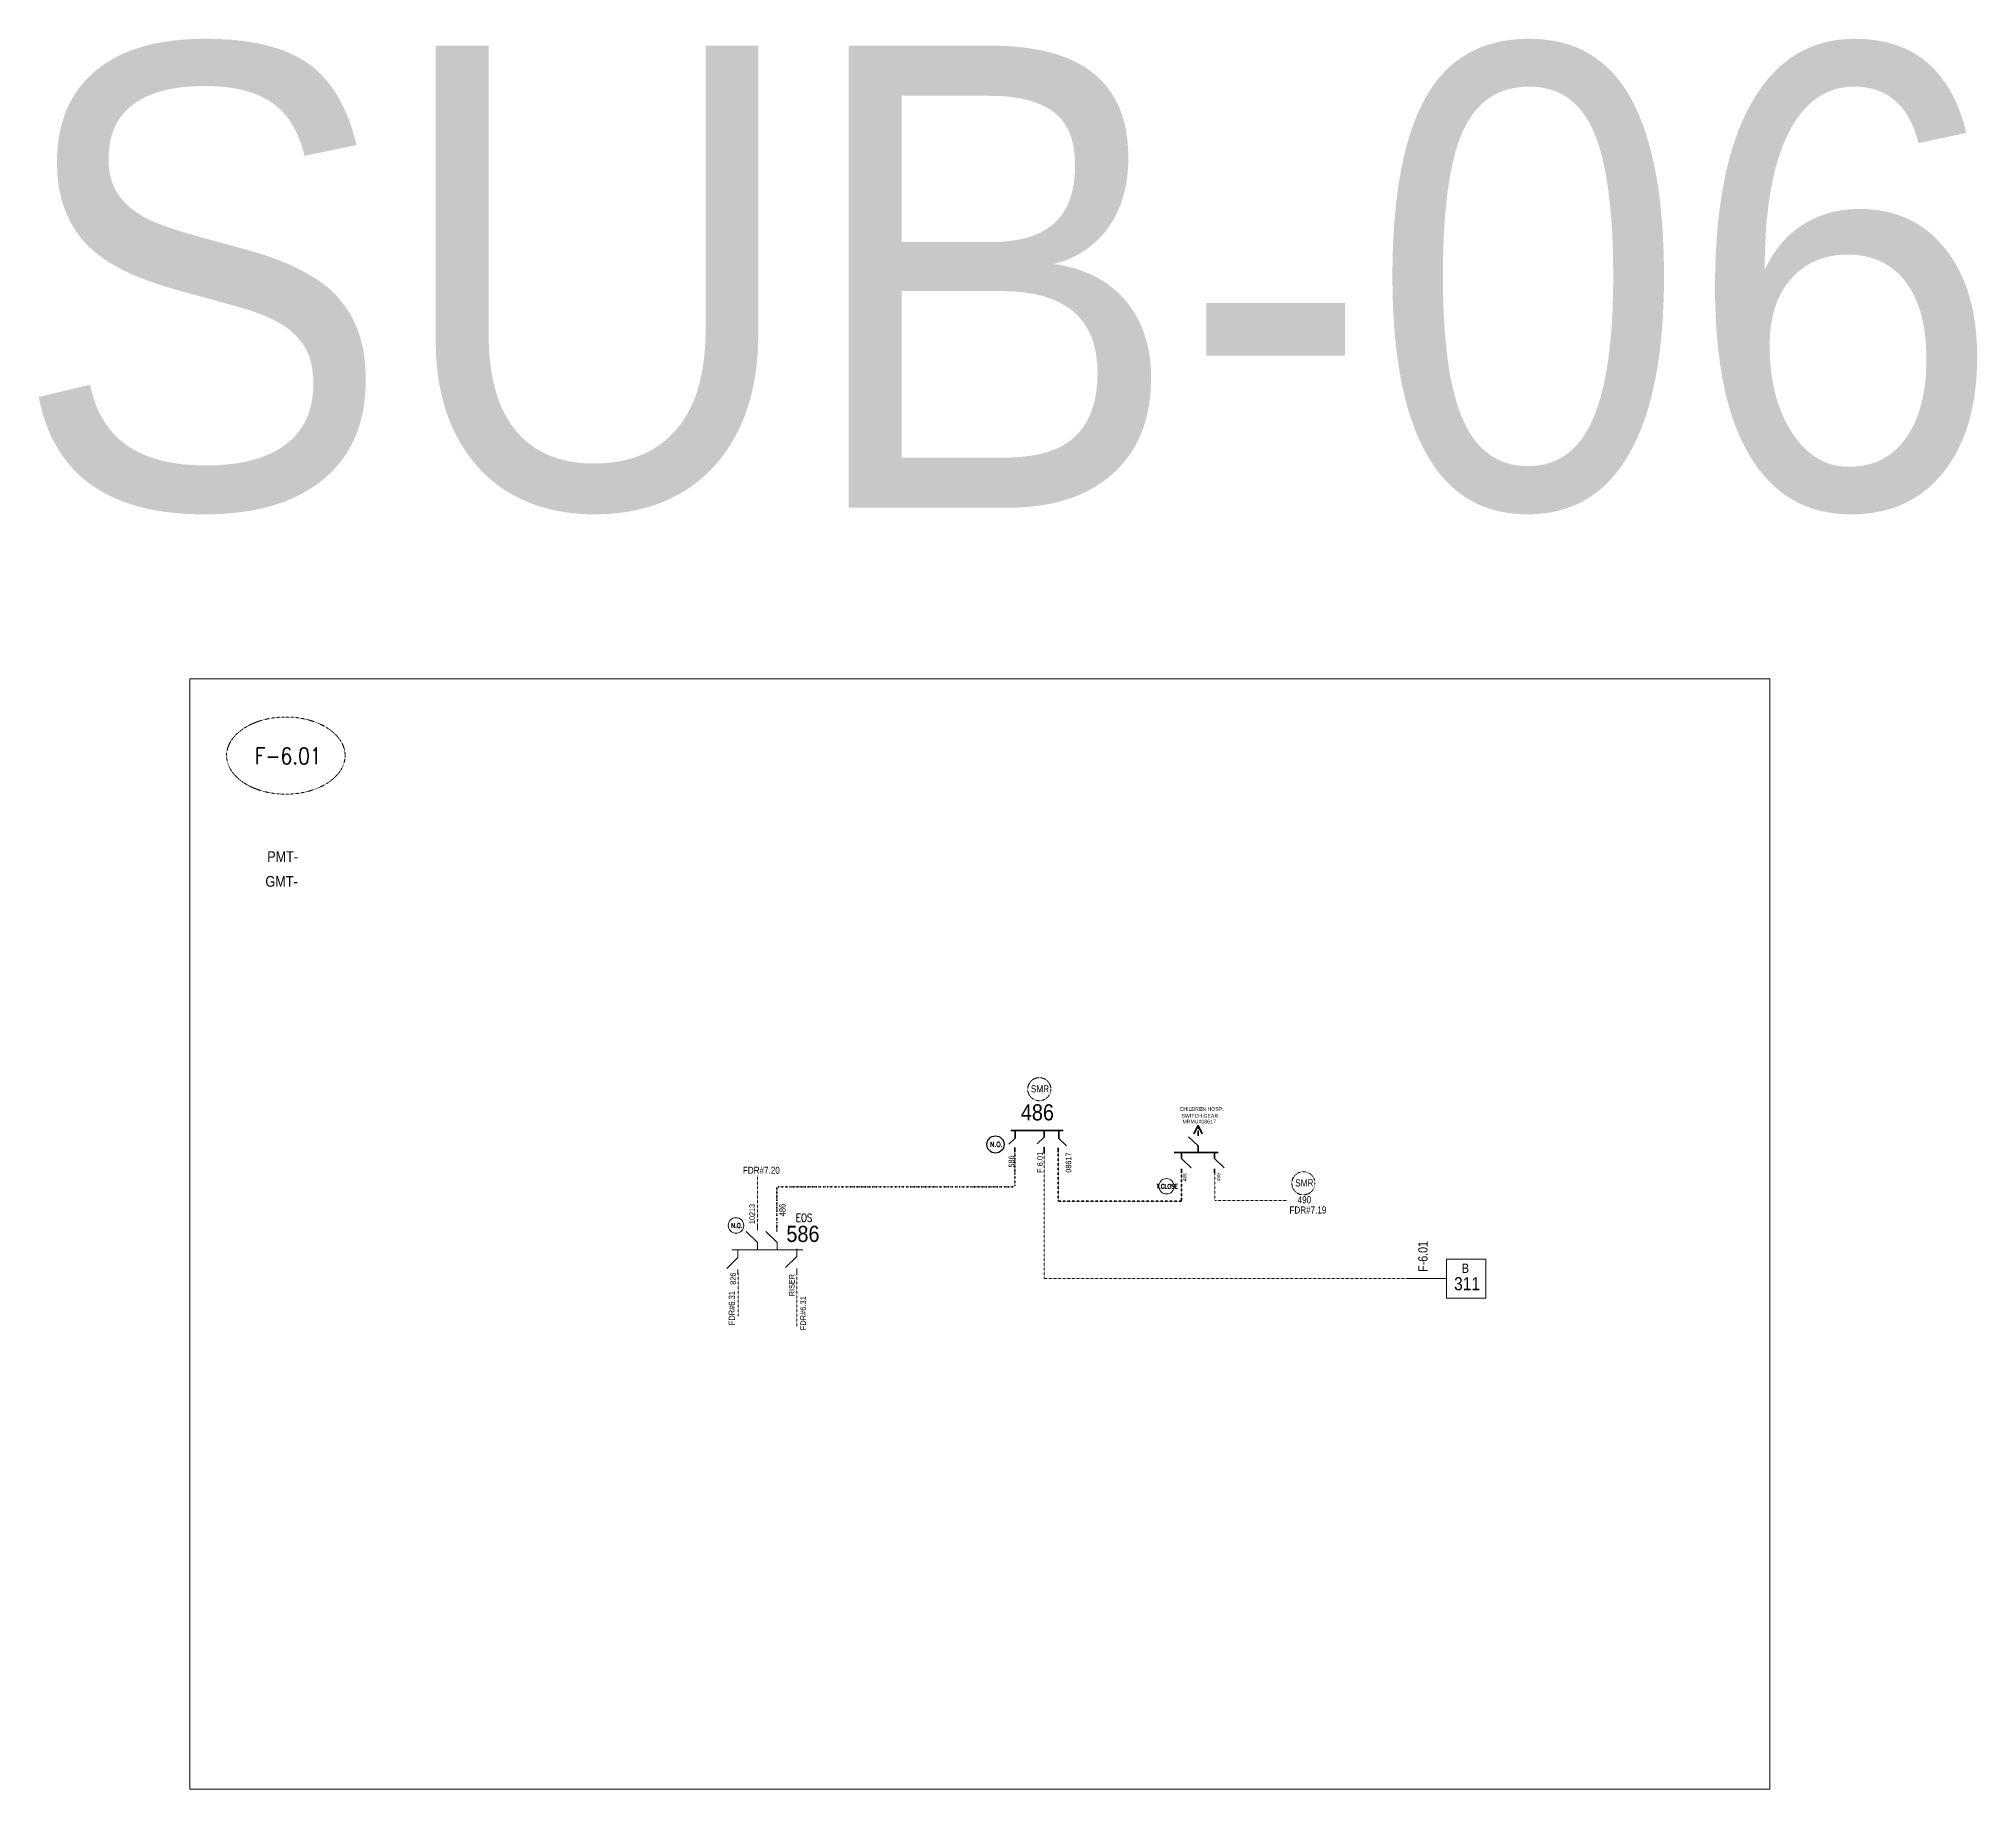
# Model space of a CAD drawing. Header units: metres. Extents: x 65984 to 144644, y -19036 to 23726.
# Drawn here: x 101509 to 102588, y 14767 to 15742 of the extents above; entities that cross this region are included whole.
import ezdxf
from ezdxf.enums import TextEntityAlignment as Align

# ---------------------------------------------------------------- set-up
doc = ezdxf.new("R2010")
doc.units = ezdxf.units.M
doc.header["$MEASUREMENT"] = 0
doc.linetypes.add('DGN Style 3', pattern=[0.013877, 0, -0.013877])
doc.linetypes.add('DGN Style 6', pattern=[1.9, 0.7, -0.4, 0, -0.4, 0, -0.4])
for name, color, linetype, lineweight in [('d_eos', 111, 'Continuous', 40), ('d_eos no', 121, 'Continuous', 40), ('d_switch', 95, 'Continuous', 40), ('d_tf no', 6, 'Continuous', 40), ('d_ug cable', 95, 'Continuous', 40), ('FDR  2  19', 172, 'Continuous', 40), ('fedr no', 95, 'Continuous', 40), ('GRID STATION 01', 7, 'Continuous', 40), ('Level 37', 7, 'Continuous', 0), ('O H MAIN FEEDER', 4, 'Continuous', 100), ('SW N O', 114, 'Continuous', 30)]:
    doc.layers.add(name, color=color, linetype=linetype, lineweight=lineweight)
doc.styles.add('Style-Arial', font='arial.ttf')
doc.styles.add('Style-ENGINEERING', font='ENGINEERING.shx')
doc.styles.add('Style-msdefault', font='msdefault.shx')
doc.styles.add('Style-STANDARD', font='STANDARD.shx')

msp = doc.modelspace()

# ---------------------------------------------------------------- texts
at = {"layer": 'd_eos no', "color": 7, "linetype": 'Continuous', "lineweight": 13, "style": 'Style-Arial', "width": 0.88}
msp.add_text('SUB-06', height=257.39, dxfattribs=at).set_placement((101494.3, 15738.4), align=Align.TOP_LEFT)
at = {"layer": 'd_eos no', "color": 2, "linetype": 'Continuous', "lineweight": 140, "style": 'Style-Arial', "width": 0.88}
msp.add_text('486', height=9, dxfattribs=at).set_placement((102055.6, 15148.8), align=Align.TOP_LEFT)
at = {"layer": 'd_eos no', "color": 7, "linetype": 'Continuous', "lineweight": 13, "style": 'Style-Arial', "width": 0.88}
msp.add_text('586', height=9, dxfattribs=at).set_placement((101943.5, 15081.1), align=Align.TOP_RIGHT)
at = {"layer": 'd_switch', "color": 1, "linetype": 'Continuous', "lineweight": 30, "ltscale": 0.9, "style": 'Style-ENGINEERING', "width": 0.857143}
for p in [(102061.2, 15159.4), (102208.4, 15107)]:
    msp.add_text('SMR', height=3.99, rotation=0.0026, dxfattribs=at).set_placement(p, align=Align.TOP_LEFT)
at = {"layer": 'd_switch', "color": 2, "linetype": 'Continuous', "lineweight": 13, "style": 'Style-msdefault', "width": 0.857143}
for s, p in [('FDR#7.20', (101921.4, 15114)), ('490', (102217.3, 15097.6))]:
    msp.add_text(s, height=3.94, dxfattribs=at).set_placement(p, align=Align.TOP_RIGHT)
at = {"layer": 'd_switch', "color": 30, "linetype": 'Continuous', "lineweight": 30, "style": 'Style-ENGINEERING', "width": 0.857143}
msp.add_text('586', height=3.09, rotation=90.0075, dxfattribs=at).set_placement((102048.8, 15120.3), align=Align.TOP_RIGHT)
msp.add_text('08617', height=3.09, rotation=90, dxfattribs=at).set_placement((102080.6, 15110.7), align=Align.TOP_LEFT)
at = {"layer": 'd_switch', "color": 2, "linetype": 'Continuous', "lineweight": 30, "style": 'Style-ENGINEERING', "width": 0.857143}
msp.add_text('486', height=1.95, rotation=90, dxfattribs=at).set_placement((102146, 15105.9), align=Align.TOP_LEFT)
at = {"layer": 'd_switch', "color": 60, "linetype": 'Continuous', "lineweight": 30, "style": 'Style-ENGINEERING', "width": 0.857143}
msp.add_text('490', height=1.95, rotation=90, dxfattribs=at).set_placement((102164.8, 15105.9), align=Align.TOP_LEFT)
at = {"layer": 'd_switch', "color": 30, "linetype": 'Continuous', "lineweight": 13, "style": 'Style-ENGINEERING', "width": 0.857143}
msp.add_text('10213', height=3.09, rotation=89.9925, dxfattribs=at).set_placement((101907.5, 15093.3), align=Align.RIGHT)
at = {"layer": 'd_switch', "color": 191, "linetype": 'Continuous', "lineweight": 13, "style": 'Style-ENGINEERING', "width": 0.857143}
msp.add_text('486', height=3.56, rotation=90, dxfattribs=at).set_placement((101924.6, 15093.4), align=Align.RIGHT)
at = {"layer": 'd_switch', "color": 55, "linetype": 'Continuous', "lineweight": 13, "style": 'Style-msdefault', "width": 0.857143}
msp.add_text('FDR#7.19', height=3.94, dxfattribs=at).set_placement((102225.8, 15091.9), align=Align.TOP_RIGHT)
at = {"layer": 'd_switch', "color": 30, "linetype": 'Continuous', "lineweight": 13, "style": 'Style-ENGINEERING', "width": 0.857143}
for s, p in [('826', (101896.9, 15048.3)), ('RISER', (101929.6, 15041.9))]:
    msp.add_text(s, height=3.09, rotation=90, dxfattribs=at).set_placement(p)
at = {"layer": 'd_switch', "color": 2, "linetype": 'Continuous', "lineweight": 13, "style": 'Style-msdefault', "width": 0.857143}
for height, p in [(3.55, (101892.9, 15044.8)), (3.19, (101932.8, 15041.9))]:
    msp.add_text('FDR#6.31', height=height, rotation=90, dxfattribs=at).set_placement(p, align=Align.TOP_RIGHT)
at = {"layer": 'd_tf no', "color": 60, "lineweight": 40, "style": 'Style-msdefault', "width": 0.945946}
for s, height, p in [('CHILDREN HOSP.', 2.104, (102144, 15147.2)), ('SWITCH GEAR', 2.104, (102145.1, 15143.4)), ('MRMU#08617', 2.1, (102145.6, 15140.2))]:
    msp.add_text(s, height=height, dxfattribs=at).set_placement(p, align=Align.TOP_LEFT)
at = {"layer": 'fedr no', "color": 6, "linetype": 'Continuous', "lineweight": 13, "style": 'Style-STANDARD', "width": 0.909091}
msp.add_text('F-6.01', height=9.19, dxfattribs=at).set_placement((101647.6, 15342.8), align=Align.MIDDLE_CENTER)
at = {"layer": 'GRID STATION 01', "linetype": 'Continuous', "lineweight": 13, "style": 'Style-msdefault', "width": 0.888889}
for s, p in [('PMT-', (101635.9, 15289.7)), ('GMT-', (101634.9, 15275.9))]:
    msp.add_text(s, height=5.94, dxfattribs=at).set_placement(p, align=Align.TOP_LEFT)
at = {"layer": 'GRID STATION 01', "color": 30, "linetype": 'Continuous', "lineweight": 13, "style": 'Style-msdefault', "width": 0.888889}
msp.add_text('F 6.01', height=3.04, rotation=90, dxfattribs=at).set_placement((102064.7, 15110.6), align=Align.TOP_LEFT)
for s, height, p in [('B', 5.25, (102301.1, 15060.1)), ('311', 7.28, (102296.9, 15052.5))]:
    msp.add_text(s, height=height, dxfattribs=at).set_placement(p, align=Align.TOP_LEFT)
at = {"layer": 'Level 37', "color": 7, "linetype": 'Continuous', "lineweight": 13, "style": 'Style-STANDARD', "width": 0.854701}
msp.add_text('EOS', height=4.49, dxfattribs=at).set_placement((101934.9, 15085.6), align=Align.MIDDLE_CENTER)
at = {"layer": 'Level 37', "color": 30, "linetype": 'Continuous', "lineweight": 13, "style": 'Style-msdefault', "width": 0.857143}
msp.add_text('F-6.01', height=5.16, rotation=90.0038, dxfattribs=at).set_placement((102282.1, 15055.5))

# ---------------------------------------------------------------- blocks, each defined once
blk = doc.blocks.new('*U3649')
at = {"layer": 'SW N O', "color": 3, "lineweight": 13, "ltscale": 0.426762}
blk.add_circle((0, 0), 16.8, dxfattribs=at)
at = {"layer": 'SW N O', "color": 3, "lineweight": 13, "style": 'Style-STANDARD'}
blk.add_text('N.O.', height=9.6, dxfattribs=at).set_placement((1.7, -0.2), align=Align.MIDDLE_CENTER)
blk = doc.blocks.new('*U1173')
at = {"layer": 'd_eos', "color": 7, "linetype": 'Continuous', "lineweight": 211, "ltscale": 0.588772}
for p, q in [((-4.6, 11.3), (-11.4, 18.3)), ((-12.1, 11.3), (-14.9, 11.3)), ((0, 11.3), (-4.6, 11.3)), ((0, 14), (0, -18.3)), ((-12.1, -12.9), (-14.9, -12.9)), ((-4.6, -12.9), (-11.4, -5.9)), ((0, -12.9), (-4.6, -12.9)), ((0, -0.8), (4.7, -0.8)), ((4.7, -0.8), (11.4, -7.8)), ((12.1, -0.8), (14.9, -0.8))]:
    blk.add_line(p, q, dxfattribs=at)
blk = doc.blocks.new('*U3701')
at = {"layer": 'SW N O', "color": 3, "ltscale": 0.426762, "extrusion": (0, 0, -1)}
blk.add_circle((0, 0), 16.8, dxfattribs=at)
at = {"layer": 'SW N O', "color": 3, "extrusion": (0, 0, -1), "style": 'Style-STANDARD'}
blk.add_text('N.O.', height=9.6, rotation=180, dxfattribs=at).set_placement((-1.7, -0.2), align=Align.MIDDLE_CENTER)
blk = doc.blocks.new('*U3902')
at = {"layer": 'SW N O', "color": 1, "lineweight": 13, "ltscale": 0.426762}
blk.add_circle((0, 0), 16.8, dxfattribs=at)
at = {"layer": 'SW N O', "color": 1, "lineweight": 13, "style": 'Style-STANDARD'}
blk.add_text('T.CLOSE', height=9.6, dxfattribs=at).set_placement((1.7, -0.2), align=Align.MIDDLE_CENTER)

# ---------------------------------------------------------------- linework, layer by layer
at = {"layer": 'd_eos', "color": 2, "linetype": 'Continuous', "lineweight": 211, "ltscale": 0.574507}
for p, q in [((102052.5, 15130), (102049, 15126.6)), ((102050.1, 15134.1), (102079.2, 15134.1)), ((102052.5, 15134.1), (102052.5, 15129.9)), ((102076.8, 15133.8), (102076.8, 15129.7)), ((102076.8, 15129.7), (102081, 15125.6))]:
    msp.add_line(p, q, dxfattribs=at)
at = {"layer": 'd_eos', "color": 7, "linetype": 'Continuous', "lineweight": 211, "ltscale": 0.574507}
for p, q in [((102052.3, 15124.7), (102052.3, 15122.1)), ((102076.5, 15124.6), (102076.5, 15122.1))]:
    msp.add_line(p, q, dxfattribs=at)
at = {"layer": 'd_eos', "color": 2, "linetype": 'Continuous', "lineweight": 211, "ltscale": 0.465351}
for p, q in [((102064.7, 15126.7), (102068.7, 15130.5)), ((102068.7, 15130.5), (102068.7, 15134.1))]:
    msp.add_line(p, q, dxfattribs=at)
at = {"layer": 'd_eos', "color": 7, "linetype": 'Continuous', "lineweight": 211, "ltscale": 0.465351}
msp.add_line((102068.7, 15121.6), (102068.7, 15124.9), dxfattribs=at)
at = {"layer": 'd_eos', "color": 7, "linetype": 'Continuous', "lineweight": 13, "ltscale": 0.574507}
for p, q in [((101909, 15078.6), (101909, 15081.2)), ((101909, 15071.9), (101902.7, 15078)), ((101909, 15067.7), (101909, 15071.9)), ((101920, 15071.9), (101913.7, 15078)), ((101919.8, 15077.8), (101919.8, 15080.3)), ((101920, 15067.7), (101920, 15071.9)), ((101898.1, 15063.5), (101891.8, 15057.4)), ((101894.9, 15067.7), (101934.2, 15067.7)), ((101898.1, 15067.7), (101898.1, 15063.5)), ((101930.9, 15064), (101924.6, 15057.9)), ((101930.9, 15068.2), (101930.9, 15064)), ((101898.1, 15056.8), (101898.1, 15054.3)), ((101930.9, 15057.3), (101930.9, 15054.8))]:
    msp.add_line(p, q, dxfattribs=at)
at = {"layer": 'd_ug cable', "color": 30, "linetype": 'DGN Style 6', "lineweight": 140, "flags": 128}
msp.add_lwpolyline([(101919.8, 15080.4), (101919.8, 15102.9), (102052.3, 15102.9), (102052.3, 15122.1)], dxfattribs=at)
at = {"layer": 'd_ug cable', "color": 30, "linetype": 'DGN Style 3', "lineweight": 13, "flags": 128}
for points in [[(102068.7, 15123.5), (102068.7, 15123.5), (102068.7, 15123.5), (102068.7, 15051.7)], [(102163.6, 15110.6), (102163.6, 15110.6), (102163.6, 15110.6), (102163.6, 15095.2)], [(102204.2, 15095.2), (102204.2, 15095.2), (102204.2, 15095.2), (102163.6, 15095.2)], [(101898.2, 15054.9), (101898.2, 15054.9), (101898.2, 15054.9), (101898.2, 15030.7)], [(101930.9, 15024.8), (101930.9, 15024.8), (101930.9, 15024.8), (101930.9, 15054.8)], [(102270.9, 15051.7), (102270.9, 15051.7), (102270.9, 15051.7), (102068.7, 15051.7)]]:
    msp.add_lwpolyline(points, dxfattribs=at)
at = {"layer": 'd_ug cable', "color": 30, "linetype": 'DGN Style 3', "lineweight": 140, "flags": 128}
msp.add_lwpolyline([(102145.1, 15110.3), (102145.1, 15094.9), (102076.5, 15094.9), (102076.5, 15121.7)], dxfattribs=at)
at = {"layer": 'd_ug cable', "color": 215, "linetype": 'DGN Style 3', "lineweight": 13, "flags": 128}
msp.add_lwpolyline([(101909, 15109.4), (101909, 15081.2)], dxfattribs=at)
at = {"layer": 'd_ug cable', "color": 2, "linetype": 'DGN Style 3', "lineweight": 13}
for centre in [(102065.9, 15157.2), (102213, 15104.8)]:
    msp.add_circle(centre, 6.44, dxfattribs=at)
at = {"layer": 'FDR  2  19', "color": 60, "linetype": 'DGN Style 3', "lineweight": 53}
msp.add_line((102154.3, 15132.1), (102154.3, 15136.7), dxfattribs=at)
at = {"layer": 'FDR  2  19', "color": 60, "linetype": 'Continuous', "lineweight": 53, "flags": 128}
msp.add_lwpolyline([(102152, 15132.3), (102154.3, 15137), (102156.6, 15132.3)], dxfattribs=at)
at = {"layer": 'fedr no', "color": 82, "linetype": 'DGN Style 3', "lineweight": 13, "true_color": 0x1dc70e}
msp.add_ellipse((101646.3, 15343), major_axis=(33, 0), ratio=0.651175, dxfattribs=at)
at = {"layer": 'GRID STATION 01', "color": 30, "lineweight": 13, "ltscale": 0.379284}
msp.add_line((102270.8, 15051.7), (102292.5, 15051.7), dxfattribs=at)
at = {"layer": 'GRID STATION 01', "color": 30, "lineweight": 13, "ltscale": 0.379284, "flags": 128}
msp.add_lwpolyline([(102292.6, 15062.6), (102292.6, 15040.8), (102314.5, 15040.8), (102314.5, 15062.6)], close=True, dxfattribs=at)
at = {"layer": 'O H MAIN FEEDER', "color": 140, "linetype": 'Continuous', "lineweight": 13, "flags": 128}
msp.add_lwpolyline([(101592.9, 15385.8), (102472.8, 15385.8), (102472.8, 14767.3), (101592.9, 14767.3)], close=True, dxfattribs=at)

# ---------------------------------------------------------------- block references
at = {"layer": 'd_eos', "color": 7, "linetype": 'Continuous', "lineweight": 211, "ltscale": 0.529895, "extrusion": (0, 0, -1), "xscale": 0.7583307455817015, "yscale": 0.7583307455817015, "zscale": 0.7583307455817015, "rotation": 90.00000000000006}
msp.add_blockref('*U1173', (-102154.9, 15122), dxfattribs=at)
at = {"layer": 'SW N O', "color": 3, "extrusion": (0, 0, -1), "xscale": 0.2863169988928101, "yscale": 0.2863169988928101, "zscale": 0.2863169988928101, "rotation": 180}
msp.add_blockref('*U3701', (-102041.5, 15126.4), dxfattribs=at)
at = {"layer": 'SW N O', "color": 1, "lineweight": 13, "xscale": 0.2541572294915579, "yscale": 0.2541572294915579, "zscale": 0.2541572294915579}
msp.add_blockref('*U3902', (102136.7, 15103.1), dxfattribs=at)
at = {"layer": 'SW N O', "color": 3, "lineweight": 13, "xscale": 0.2580958125901364, "yscale": 0.2580958125901364, "zscale": 0.2580958125901364}
msp.add_blockref('*U3649', (101897, 15081.3), dxfattribs=at)

msp.set_redraw_order([(e.dxf.handle, doc.entitydb.next_handle()) for e in msp.query("TEXT MTEXT ATTDEF DIMENSION ARC_DIMENSION")])  # texts and dimensions are drawn at this point

doc.saveas('drawing.dxf')
